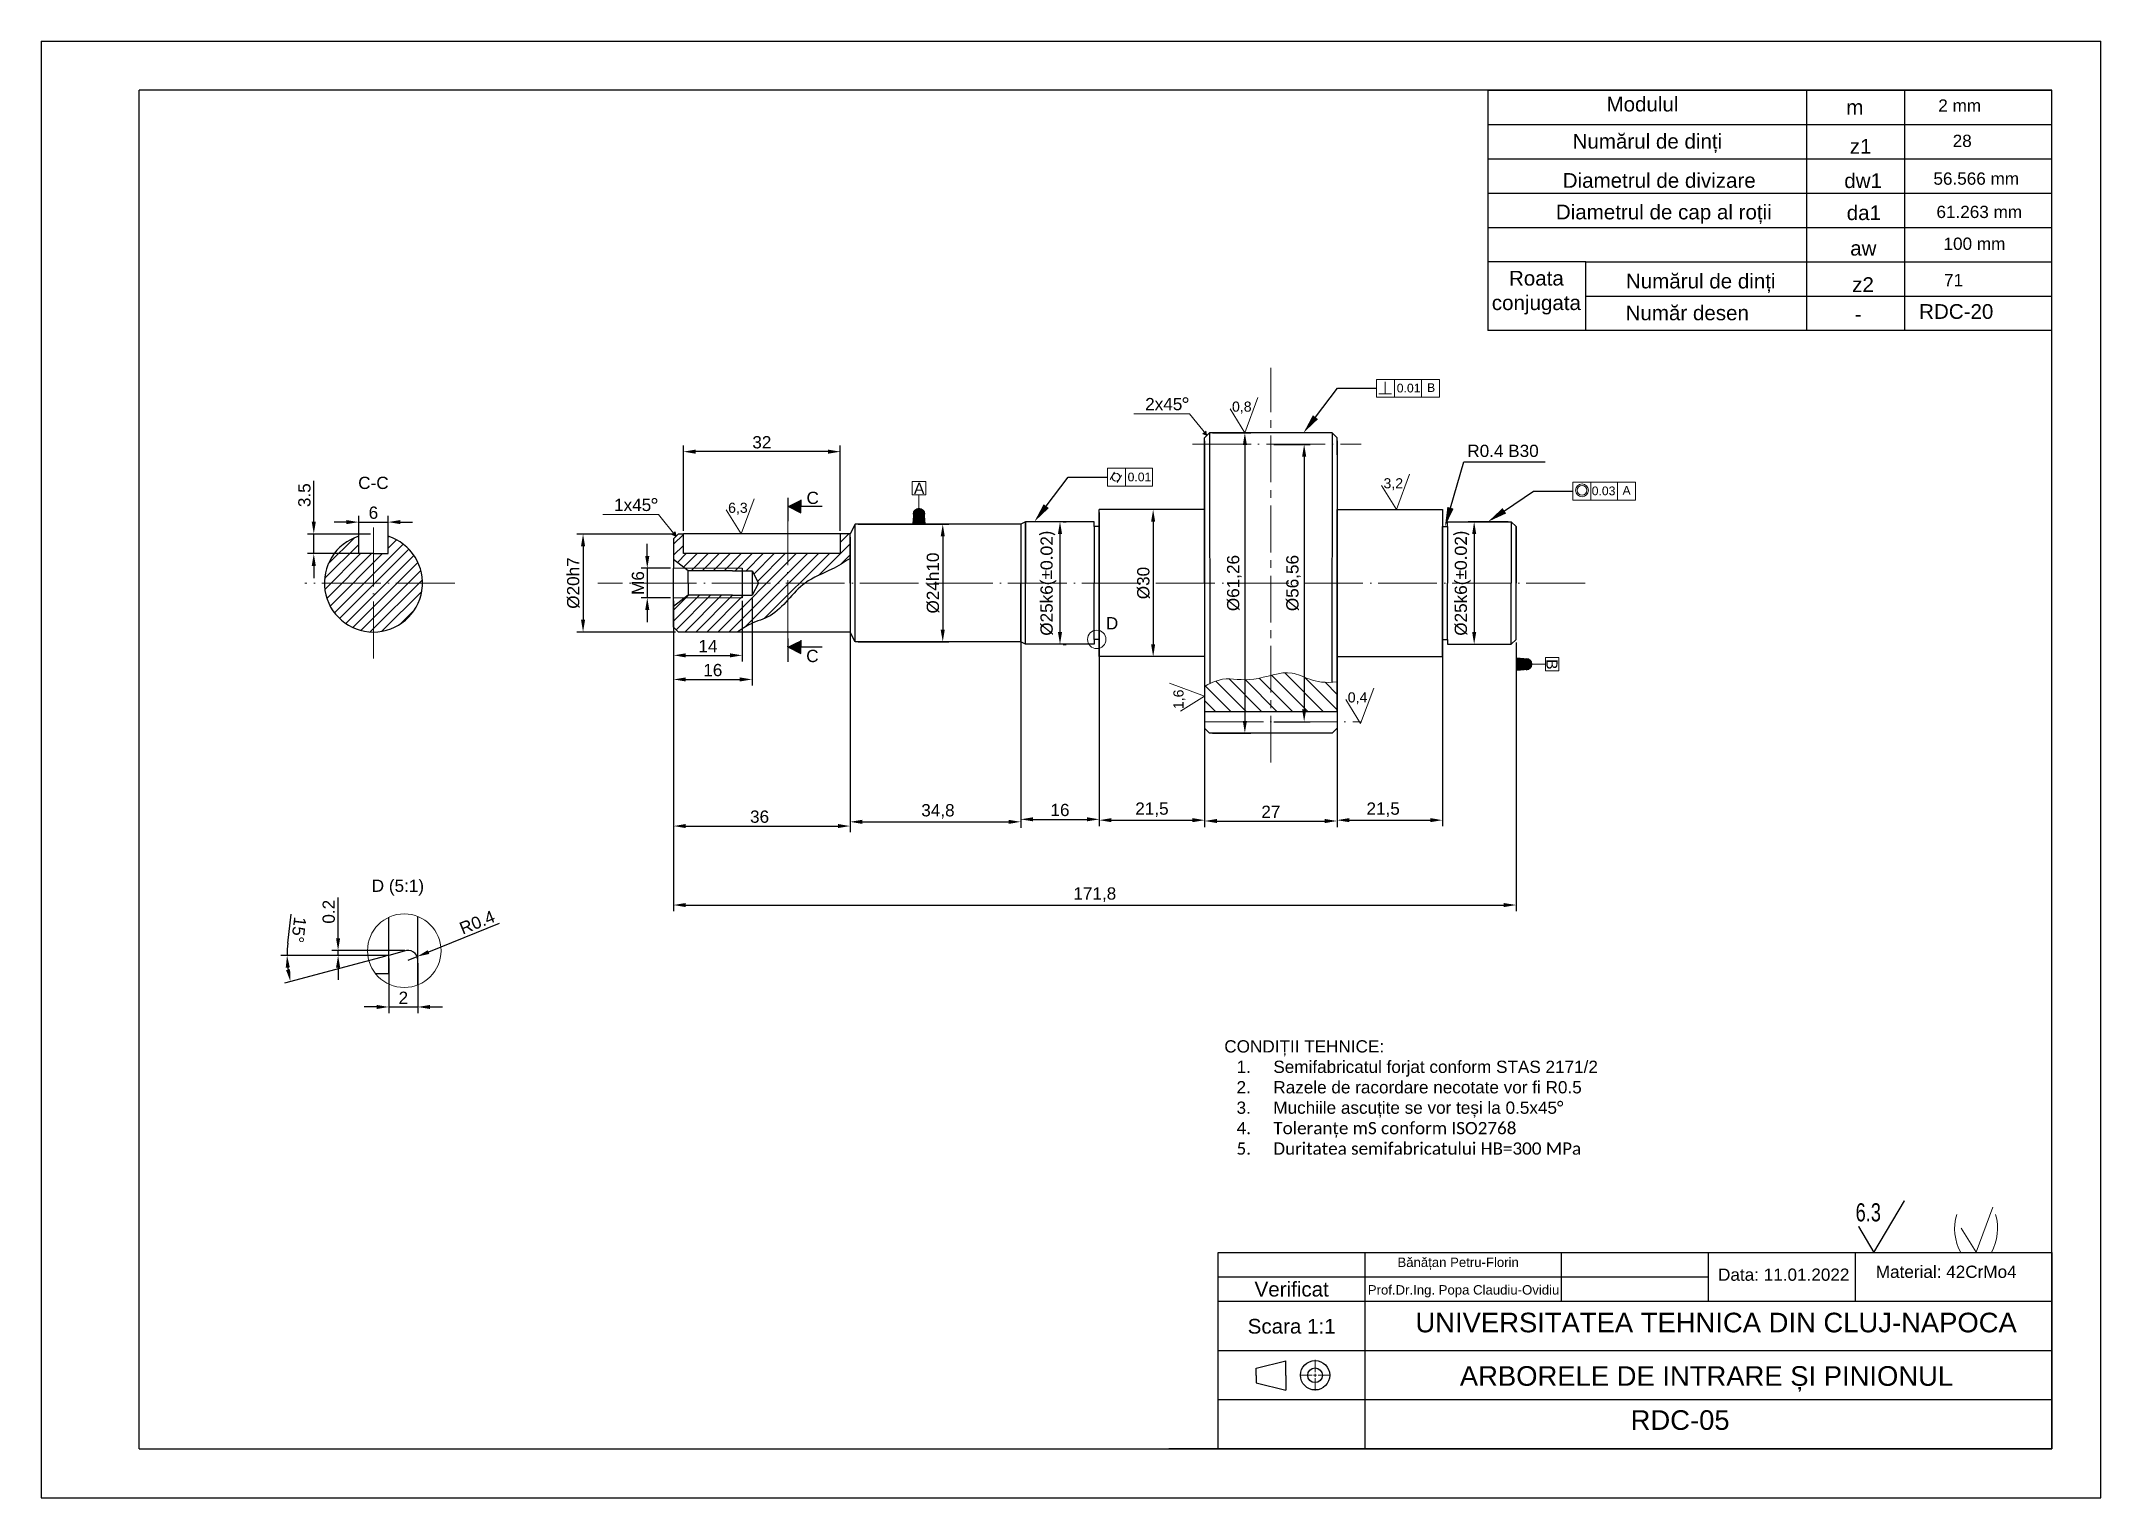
# Model space of a CAD drawing. Header units: millimetres. Extents: x 53 to 473, y 24 to 321.
import ezdxf
from ezdxf import colors
from ezdxf.entities.mleader import LeaderData, LeaderLine
from ezdxf.math import Vec2, Vec3

# ---------------------------------------------------------------- set-up
doc = ezdxf.new("R2010")
doc.units = ezdxf.units.MM
doc.header["$LTSCALE"] = 0.5
doc.linetypes.add('ACAD_ISO04W100', pattern=[30, 24, -3, 0, -3])
doc.linetypes.add('CENTER2', pattern=[28.575, 19.05, -3.175, 3.175, -3.175])
for name, color, linetype, lineweight in [('Center line', 150, 'CENTER2', 0), ('Centerline', 7, 'ACAD_ISO04W100', 13), ('Linii groase', 7, 'Continuous', 30), ('Linii subtiri', 7, 'Continuous', 13)]:
    doc.layers.add(name, color=color, linetype=linetype, lineweight=lineweight)
doc.styles.add('SLDTEXTSTYLE0', font='TXT', dxfattribs={"width": 0.75})
doc.styles.get("Standard").update_dxf_attribs({"font": 'arial.ttf'})
doc.dimstyles.new('ISO-25', dxfattribs={"dimtxt": 2.5, "dimasz": 2.5, "dimexe": 1.25, "dimexo": 0.625, "dimtad": 1, "dimtxsty": 'Standard', "dimcen": 2.5, "dimadec": 0, "dimazin": 0, "dimtfac": 1, "dimtmove": 0, "dimatfit": 3, "dimfxl": 1, "dimarcsym": 0})

msp = doc.modelspace()

# ---------------------------------------------------------------- texts
at = {"attachment_point": 1}
for s, width, gutter_width, heights, insert, char_height in [('\\pxqc;Modulul', 30, 1, [5.32], (364.632, 309.812), 3), ('m', 30, 1, [0], (421.184, 309.186), 3), ('Numărul de dinți', 34.65736, 1, [5.32], (365.374, 302.243), 3), ('z1', 30, 1, [0], (421.898, 301.216), 3), ('Diametrul de divizare', 44.14201, 1, [5.32], (363.368, 294.248), 3), ('dw1', 30, 1, [0], (420.786, 294.204), 3), ('\\pxt8;Diametrul de cap al roții', 46.15143, 1, [5.32], (361.974, 287.812), 3), ('da1', 30, 1, [0], (421.283, 287.667), 3), ('aw', 30, 1, [0], (421.987, 280.433), 3), ('\\pxqc;Roata conjugata', 17.23936, 1, [12.121], (349.375, 274.319), 3), ('Numărul de dinți', 36.90328, 1, [5.32], (376.255, 273.735), 3), ('z2', 30, 1, [0], (422.391, 273.012), 3), ('Număr desen', 30, 1, [5.32], (376.182, 267.248), 3), ('-', 30, 1, [0], (422.93, 266.97), 3), ('RDC-20', 30, 1, [5.32], (436.046, 267.527), 3), ('\\pxqc;Bănățan Petru-Florin', 40.61245, 0, [4.28], (321.735, 73.125), 1.91972), ('Material: 42CrMo4', 46.17954, 0, [3.929], (427.208, 71.482), 2.5), ('\\pxqc;Verificat', 30, 1, [0], (293.095, 68.181), 3), ('\\pxqc;Prof.Dr.Ing. Popa Claudiu-Ovidiu', 40.61245, 0, [4.28], (322.842, 67.503), 1.91972), ('  Data: 11.01.2022', 33.32929, 0, [5.573], (393.095, 70.894), 2.5), ('\\pxqc;Scara 1:1', 30, 1, [0], (293.095, 60.621), 3), ('\\pxqc;UNIVERSITATEA TEHNICA DIN CLUJ-NAPOCA', 143.10608, 1, [0], (323.095, 61.88), 4), ('ARBORELE DE INTRARE ȘI PINIONUL', 119.27642, 0, [12.569], (342.389, 50.982), 4), ('RDC-05', 119.27642, 0, [12.569], (377.217, 41.992), 4)]:
    msp.add_mtext_dynamic_manual_height_columns(s, width=width, gutter_width=gutter_width, heights=heights, dxfattribs=dict(at, insert=insert, char_height=char_height))
at = {"layer": 'Linii groase'}
for s, width, gutter_width, insert, char_height, attachment_point in [('2 mm', 19.52178, 12.5, (439.953, 309.278), 2.5, 1), ('28', 13.525, 12.5, (442.892, 302.073), 2.5, 1), ('56.566 mm', 20.40097, 12.5, (438.96, 294.378), 2.5, 1), ('61.263 mm', 25.24337, 12.5, (439.579, 287.587), 2.5, 1), ('100 mm', 14.21874, 12.5, (441.021, 281.099), 2.5, 1), ('71', 10.40647, 12.5, (441.124, 273.685), 2.5, 1), ('0.01', 2.35672, 8.89, (329.527, 251.306), 1.7781, 1), ('C-C', 4.07961, 12.5, (117.741, 232.335), 2.5, 1), ('0.01', 2.35672, 8.89, (274.639, 233.178), 1.7781, 1), ('C', 4.07961, 12.5, (209.158, 229.278), 2.5, 1), ('0.03', 2.35672, 8.89, (374.115, 230.342), 1.7781, 3), ('D', 4.07961, 12.5, (270.207, 203.712), 2.5, 1), ('C', 4.07961, 12.5, (209.101, 197.043), 2.5, 1), ('D (5:1)', 16.44598, 12.5, (120.499, 150.197), 2.5, 1)]:
    msp.add_mtext_dynamic_manual_height_columns(s, width=width, gutter_width=gutter_width, heights=[0], dxfattribs=dict(at, insert=insert, char_height=char_height, attachment_point=attachment_point))
at = {"layer": 'Linii subtiri'}
for s, width, gutter_width, insert, char_height, attachment_point in [('2x45{\\fCalibri|b0|i0|c238|p34;°}', 9.89533, 12.5, (278.22, 248.401), 2.5, 1), ('B', 1.16919, 8.84, (335.716, 251.392), 1.768, 1), ('0,8', 5.19144, 10.301, (295.922, 247.661), 2.0601, 1), ('R0.4 B30', 17.4735, 12.5, (343.911, 238.866), 2.5, 1), ('^IA', 1.71181, 11.382, (231.073, 231.102), 2.2763, 1), ('3,2', 5.19144, 10.301, (326.819, 232.033), 2.0601, 1), ('1x45{\\fCalibri|b0|i0|c238|p34;°}', 9.89533, 12.5, (169.92, 227.845), 2.5, 1), ('6,3', 5.19144, 10.301, (193.17, 227.033), 2.0601, 1), ('A', 1.16919, 8.84, (377.217, 230.428), 1.768, 3), ('0,4', 5.19144, 10.301, (319.529, 188.381), 2.0601, 1), ('\\A1;CONDIȚII TEHNICE:\\P\\pxi-3,l4,t4;1.^ISemifabricatul forjat conform STAS 2171/2\\P2.^IRazele de racordare necotate vor fi R0.5\\P3.^IMuchiile ascuțite se vor teși la 0.5x45{\\A0;\\fCalibri|b0|i0|c238|p34;°\\P4.^IToleran\\fCalibri|b0|i0|c0|p34;ț\\fCalibri|b0|i0|c238|p34;e mS conform ISO2768\\P5.^IDuritatea semifabricatului HB=300 MPa}', 93.08822, 12.5, (294.354, 117.439), 2.5, 1)]:
    msp.add_mtext_dynamic_manual_height_columns(s, width=width, gutter_width=gutter_width, heights=[0], dxfattribs=dict(at, insert=insert, char_height=char_height, attachment_point=attachment_point))
at = {"layer": 'Linii subtiri', "attachment_point": 1}
for s, width, gutter_width, insert, char_height, rotation in [('^IB', 1.71181, 11.382, (362.305, 195.142), 2.2763, 270), ('1,6', 5.19144, 10.301, (283.98, 184.949), 2.0601, 90)]:
    msp.add_mtext_dynamic_manual_height_columns(s, width=width, gutter_width=gutter_width, heights=[0], dxfattribs=dict(at, insert=insert, char_height=char_height, rotation=rotation))

# ---------------------------------------------------------------- blocks, each defined once
blk = doc.blocks.new('*U3')
at = {"layer": 'Centerline', "color": 0, "linetype": 'CENTER2', "transparency": 16777216}
blk.add_line((0, -62.78), (0, 17.71), dxfattribs=at)
blk = doc.blocks.new('*D4')
at = {"layer": 'Defpoints', "color": 0, "transparency": 16777216}
for p in [(352.85, 223.16), (345.31, 198.16), (352.85, 198.16)]:
    blk.add_point(p, dxfattribs=at)
at = {"layer": 'Linii subtiri', "color": 0, "lineweight": -2, "transparency": 16777216}
for p, q in [((352.22, 223.16), (344.06, 223.16)), ((345.31, 220.66), (345.31, 200.66)), ((352.22, 198.16), (344.06, 198.16))]:
    blk.add_line(p, q, dxfattribs=at)
at = {"layer": 'Linii subtiri', "color": 0, "transparency": 16777216}
for points in [[(344.9, 220.66), (345.73, 220.66), (345.31, 223.16)], [(344.9, 200.66), (345.73, 200.66), (345.31, 198.16)]]:
    blk.add_solid(points, dxfattribs=at)
at = {"layer": 'Linii subtiri', "color": 0, "transparency": 16777216, "insert": (342.96, 210.66), "char_height": 2.5, "attachment_point": 5, "rotation": 90}
blk.add_mtext('%%C25k6({\\fCalibri|b0|i0|c238|p34;±0.02)}', dxfattribs=at)
blk = doc.blocks.new('*U6')
at = {"layer": 'Center line', "color": 0, "linetype": 'CENTER2', "transparency": 16777216}
for p, q in [((-3.12, 0), (-0.6, 0)), ((0, 0.6), (0, 3.12)), ((0.6, 0), (3.12, 0)), ((0, -3.12), (0, -0.6))]:
    blk.add_line(p, q, dxfattribs=at)
at = {"layer": 'Center line', "color": 0, "linetype": 'Continuous', "transparency": 16777216}
for p, q in [((-0.3, 0), (0.3, 0)), ((0, -0.3), (0, 0.3))]:
    blk.add_line(p, q, dxfattribs=at)
blk = doc.blocks.new('SW_SFSYMBOL_0')
at = {"color": 0, "linetype": 'Continuous', "lineweight": 0}
for q in [(9.96, 5.29), (0.59, 0)]:
    blk.add_line((3.72, -5.29), q, dxfattribs=at)
at = {"color": 0, "linetype": 'Continuous', "lineweight": 0, "insert": (0, 4.77), "char_height": 3.704, "attachment_point": 1, "style": 'SLDTEXTSTYLE0'}
blk.add_mtext('6.3', dxfattribs=at)
blk = doc.blocks.new('*D7')
at = {"layer": 'Defpoints', "color": 0, "transparency": 16777216}
for p in [(183.05, 220.66), (163.59, 200.66), (183.05, 200.66)]:
    blk.add_point(p, dxfattribs=at)
at = {"layer": 'Linii subtiri', "color": 0, "lineweight": -2, "transparency": 16777216}
for p, q in [((182.42, 220.66), (162.34, 220.66)), ((163.59, 218.16), (163.59, 203.16)), ((182.42, 200.66), (162.34, 200.66))]:
    blk.add_line(p, q, dxfattribs=at)
at = {"layer": 'Linii subtiri', "color": 0, "transparency": 16777216}
for points in [[(163.18, 218.16), (164.01, 218.16), (163.59, 220.66)], [(163.18, 203.16), (164.01, 203.16), (163.59, 200.66)]]:
    blk.add_solid(points, dxfattribs=at)
at = {"layer": 'Linii subtiri', "color": 0, "transparency": 16777216, "insert": (161.62, 210.66), "char_height": 2.5, "attachment_point": 5, "rotation": 90}
blk.add_mtext('%%C20h7', dxfattribs=at)
blk = doc.blocks.new('*D8')
at = {"layer": 'Defpoints', "color": 0, "transparency": 16777216}
for p in [(182.05, 213.66), (176.69, 207.66), (182.05, 207.66)]:
    blk.add_point(p, dxfattribs=at)
at = {"layer": 'Linii subtiri', "color": 0, "lineweight": -2, "transparency": 16777216}
for p, q in [((176.69, 216.16), (176.69, 218.66)), ((181.42, 213.66), (175.44, 213.66)), ((176.69, 213.66), (176.69, 207.66)), ((181.42, 207.66), (175.44, 207.66)), ((176.69, 205.16), (176.69, 202.66))]:
    blk.add_line(p, q, dxfattribs=at)
at = {"layer": 'Linii subtiri', "color": 0, "transparency": 16777216}
for points in [[(176.27, 216.16), (177.11, 216.16), (176.69, 213.66)], [(176.27, 205.16), (177.11, 205.16), (176.69, 207.66)]]:
    blk.add_solid(points, dxfattribs=at)
at = {"layer": 'Linii subtiri', "color": 0, "transparency": 16777216, "insert": (174.79, 210.66), "char_height": 2.5, "attachment_point": 5, "rotation": 90}
blk.add_mtext('M6', dxfattribs=at)
blk = doc.blocks.new('*D9')
at = {"layer": 'Defpoints', "color": 0, "transparency": 16777216}
for p in [(182.05, 207.66), (196.05, 207.66), (196.05, 195.92)]:
    blk.add_point(p, dxfattribs=at)
at = {"layer": 'Linii subtiri', "color": 0, "lineweight": -2, "transparency": 16777216}
for p, q in [((182.05, 207.04), (182.05, 194.67)), ((196.05, 207.04), (196.05, 194.67)), ((184.55, 195.92), (193.55, 195.92))]:
    blk.add_line(p, q, dxfattribs=at)
at = {"layer": 'Linii subtiri', "color": 0, "transparency": 16777216}
for points in [[(184.55, 196.33), (184.55, 195.5), (182.05, 195.92)], [(193.55, 196.33), (193.55, 195.5), (196.05, 195.92)]]:
    blk.add_solid(points, dxfattribs=at)
at = {"layer": 'Linii subtiri', "color": 0, "transparency": 16777216, "insert": (189.05, 197.8), "char_height": 2.5, "attachment_point": 5}
blk.add_mtext('14', dxfattribs=at)
blk = doc.blocks.new('*D10')
at = {"layer": 'Defpoints', "color": 0, "transparency": 16777216}
for p in [(182.05, 207.66), (198.05, 208.16), (198.05, 191)]:
    blk.add_point(p, dxfattribs=at)
at = {"layer": 'Linii subtiri', "color": 0, "lineweight": -2, "transparency": 16777216}
for p, q in [((182.05, 207.04), (182.05, 189.75)), ((198.05, 207.54), (198.05, 189.75)), ((184.55, 191), (195.55, 191))]:
    blk.add_line(p, q, dxfattribs=at)
at = {"layer": 'Linii subtiri', "color": 0, "transparency": 16777216}
for points in [[(184.55, 191.42), (184.55, 190.59), (182.05, 191)], [(195.55, 191.42), (195.55, 190.59), (198.05, 191)]]:
    blk.add_solid(points, dxfattribs=at)
at = {"layer": 'Linii subtiri', "color": 0, "transparency": 16777216, "insert": (190.05, 192.9), "char_height": 2.5, "attachment_point": 5}
blk.add_mtext('16', dxfattribs=at)
blk = doc.blocks.new('*D11')
at = {"layer": 'Defpoints', "color": 0, "transparency": 16777216}
for p in [(182.05, 201.66), (218.05, 200.66), (218.05, 161.11)]:
    blk.add_point(p, dxfattribs=at)
at = {"layer": 'Linii subtiri', "color": 0, "lineweight": -2, "transparency": 16777216}
for p, q in [((182.05, 201.04), (182.05, 159.86)), ((218.05, 200.04), (218.05, 159.86)), ((184.55, 161.11), (215.55, 161.11))]:
    blk.add_line(p, q, dxfattribs=at)
at = {"layer": 'Linii subtiri', "color": 0, "transparency": 16777216}
for points in [[(184.55, 161.53), (184.55, 160.7), (182.05, 161.11)], [(215.55, 161.53), (215.55, 160.7), (218.05, 161.11)]]:
    blk.add_solid(points, dxfattribs=at)
at = {"layer": 'Linii subtiri', "color": 0, "transparency": 16777216, "insert": (199.59, 163.01), "char_height": 2.5, "attachment_point": 5}
blk.add_mtext('36', dxfattribs=at)
blk = doc.blocks.new('*D12')
at = {"layer": 'Defpoints', "color": 0, "transparency": 16777216}
for p in [(184.05, 237.45), (184.05, 220.66), (216.05, 220.66)]:
    blk.add_point(p, dxfattribs=at)
at = {"layer": 'Linii subtiri', "color": 0, "lineweight": -2, "transparency": 16777216}
for p, q in [((184.05, 221.29), (184.05, 238.7)), ((213.55, 237.45), (186.55, 237.45)), ((216.05, 221.29), (216.05, 238.7))]:
    blk.add_line(p, q, dxfattribs=at)
at = {"layer": 'Linii subtiri', "color": 0, "transparency": 16777216}
for points in [[(186.55, 237.87), (186.55, 237.03), (184.05, 237.45)], [(213.55, 237.87), (213.55, 237.03), (216.05, 237.45)]]:
    blk.add_solid(points, dxfattribs=at)
at = {"layer": 'Linii subtiri', "color": 0, "transparency": 16777216, "insert": (200.05, 239.35), "char_height": 2.5, "attachment_point": 5}
blk.add_mtext('32', dxfattribs=at)
blk = doc.blocks.new('*D14')
at = {"layer": 'Defpoints', "color": 0, "transparency": 16777216}
for p in [(252.85, 222.66), (218.05, 220.66), (252.85, 161.97)]:
    blk.add_point(p, dxfattribs=at)
at = {"layer": 'Linii subtiri', "color": 0, "lineweight": -2, "transparency": 16777216}
for p, q in [((218.05, 220.04), (218.05, 160.72)), ((252.85, 222.04), (252.85, 160.72)), ((220.55, 161.97), (250.35, 161.97))]:
    blk.add_line(p, q, dxfattribs=at)
at = {"layer": 'Linii subtiri', "color": 0, "transparency": 16777216}
for points in [[(220.55, 162.39), (220.55, 161.55), (218.05, 161.97)], [(250.35, 162.39), (250.35, 161.55), (252.85, 161.97)]]:
    blk.add_solid(points, dxfattribs=at)
at = {"layer": 'Linii subtiri', "color": 0, "transparency": 16777216, "insert": (235.96, 164.1), "char_height": 2.5, "attachment_point": 5}
blk.add_mtext('34,8', dxfattribs=at)
blk = doc.blocks.new('*D15')
at = {"layer": 'Defpoints', "color": 0, "transparency": 16777216}
for p in [(219.05, 222.66), (219.05, 198.66), (236.94, 198.66)]:
    blk.add_point(p, dxfattribs=at)
at = {"layer": 'Linii subtiri', "color": 0, "lineweight": -2, "transparency": 16777216}
for p, q in [((219.67, 222.66), (238.19, 222.66)), ((236.94, 220.16), (236.94, 201.16)), ((219.67, 198.66), (238.19, 198.66))]:
    blk.add_line(p, q, dxfattribs=at)
at = {"layer": 'Linii subtiri', "color": 0, "transparency": 16777216}
for points in [[(236.52, 220.16), (237.36, 220.16), (236.94, 222.66)], [(236.52, 201.16), (237.36, 201.16), (236.94, 198.66)]]:
    blk.add_solid(points, dxfattribs=at)
at = {"layer": 'Linii subtiri', "color": 0, "transparency": 16777216, "insert": (234.97, 210.66), "char_height": 2.5, "attachment_point": 5, "rotation": 90}
blk.add_mtext('%%C24h10', dxfattribs=at)
blk = doc.blocks.new('*D16')
at = {"layer": 'Defpoints', "color": 0, "transparency": 16777216}
for p in [(252.85, 222.66), (268.85, 222.16), (268.85, 162.48)]:
    blk.add_point(p, dxfattribs=at)
at = {"layer": 'Linii subtiri', "color": 0, "lineweight": -2, "transparency": 16777216}
for p, q in [((252.85, 222.04), (252.85, 161.23)), ((268.85, 221.54), (268.85, 161.23)), ((255.35, 162.48), (266.35, 162.48))]:
    blk.add_line(p, q, dxfattribs=at)
at = {"layer": 'Linii subtiri', "color": 0, "transparency": 16777216}
for points in [[(255.35, 162.9), (255.35, 162.07), (252.85, 162.48)], [(266.35, 162.9), (266.35, 162.07), (268.85, 162.48)]]:
    blk.add_solid(points, dxfattribs=at)
at = {"layer": 'Linii subtiri', "color": 0, "transparency": 16777216, "insert": (260.85, 164.38), "char_height": 2.5, "attachment_point": 5}
blk.add_mtext('16', dxfattribs=at)
blk = doc.blocks.new('*D17')
at = {"layer": 'Defpoints', "color": 0, "transparency": 16777216}
for p in [(260.85, 223.16), (260.85, 198.16), (260.85, 198.16)]:
    blk.add_point(p, dxfattribs=at)
at = {"layer": 'Linii subtiri', "color": 0, "lineweight": -2, "transparency": 16777216}
for p, q in [((261.47, 223.16), (262.1, 223.16)), ((260.85, 220.66), (260.85, 200.66)), ((261.47, 198.16), (262.1, 198.16))]:
    blk.add_line(p, q, dxfattribs=at)
at = {"layer": 'Linii subtiri', "color": 0, "transparency": 16777216}
for points in [[(260.43, 220.66), (261.27, 220.66), (260.85, 223.16)], [(260.43, 200.66), (261.27, 200.66), (260.85, 198.16)]]:
    blk.add_solid(points, dxfattribs=at)
at = {"layer": 'Linii subtiri', "color": 0, "transparency": 16777216, "insert": (258.49, 210.66), "char_height": 2.5, "width": 3.6426, "attachment_point": 5, "rotation": 90}
blk.add_mtext('%%C25k6({\\fCalibri|b0|i0|c238|p34;±0.02)}', dxfattribs=at)
blk = doc.blocks.new('*D18')
at = {"layer": 'Defpoints', "color": 0, "transparency": 16777216}
for p in [(268.85, 225.66), (290.35, 225.66), (290.35, 162.31)]:
    blk.add_point(p, dxfattribs=at)
at = {"layer": 'Linii subtiri', "color": 0, "lineweight": -2, "transparency": 16777216}
for p, q in [((268.85, 225.04), (268.85, 161.06)), ((290.35, 225.04), (290.35, 161.06)), ((271.35, 162.31), (287.85, 162.31))]:
    blk.add_line(p, q, dxfattribs=at)
at = {"layer": 'Linii subtiri', "color": 0, "transparency": 16777216}
for points in [[(271.35, 162.73), (271.35, 161.9), (268.85, 162.31)], [(287.85, 162.73), (287.85, 161.9), (290.35, 162.31)]]:
    blk.add_solid(points, dxfattribs=at)
at = {"layer": 'Linii subtiri', "color": 0, "transparency": 16777216, "insert": (279.6, 164.44), "char_height": 2.5, "attachment_point": 5}
blk.add_mtext('21,5', dxfattribs=at)
blk = doc.blocks.new('*D19')
at = {"layer": 'Defpoints', "color": 0, "transparency": 16777216}
for p in [(280.35, 225.66), (279.85, 195.66), (280.35, 195.66)]:
    blk.add_point(p, dxfattribs=at)
at = {"layer": 'Linii subtiri', "color": 0, "lineweight": -2, "transparency": 16777216}
for p, q in [((279.72, 225.66), (278.6, 225.66)), ((279.85, 223.16), (279.85, 198.16)), ((279.72, 195.66), (278.6, 195.66))]:
    blk.add_line(p, q, dxfattribs=at)
at = {"layer": 'Linii subtiri', "color": 0, "transparency": 16777216}
for points in [[(279.43, 223.16), (280.26, 223.16), (279.85, 225.66)], [(279.43, 198.16), (280.26, 198.16), (279.85, 195.66)]]:
    blk.add_solid(points, dxfattribs=at)
at = {"layer": 'Linii subtiri', "color": 0, "transparency": 16777216, "insert": (277.88, 210.66), "char_height": 2.5, "attachment_point": 5, "rotation": 90}
blk.add_mtext('%%C30', dxfattribs=at)
blk = doc.blocks.new('*D20')
at = {"layer": 'Defpoints', "color": 0, "transparency": 16777216}
for p in [(290.35, 240.29), (317.35, 240.29), (317.35, 162.14)]:
    blk.add_point(p, dxfattribs=at)
at = {"layer": 'Linii subtiri', "color": 0, "lineweight": -2, "transparency": 16777216}
for p, q in [((290.35, 239.67), (290.35, 160.89)), ((317.35, 239.67), (317.35, 160.89)), ((292.85, 162.14), (314.85, 162.14))]:
    blk.add_line(p, q, dxfattribs=at)
at = {"layer": 'Linii subtiri', "color": 0, "transparency": 16777216}
for points in [[(292.85, 162.56), (292.85, 161.72), (290.35, 162.14)], [(314.85, 162.56), (314.85, 161.72), (317.35, 162.14)]]:
    blk.add_solid(points, dxfattribs=at)
at = {"layer": 'Linii subtiri', "color": 0, "transparency": 16777216, "insert": (303.85, 164.02), "char_height": 2.5, "attachment_point": 5}
blk.add_mtext('27', dxfattribs=at)
blk = doc.blocks.new('*D21')
at = {"layer": 'Defpoints', "color": 0, "transparency": 16777216}
for p in [(291.35, 241.29), (291.35, 180.04), (298.55, 180.04)]:
    blk.add_point(p, dxfattribs=at)
at = {"layer": 'Linii subtiri', "color": 0, "lineweight": -2, "transparency": 16777216}
for p, q in [((291.97, 241.29), (299.8, 241.29)), ((298.55, 238.79), (298.55, 182.54)), ((291.97, 180.04), (299.8, 180.04))]:
    blk.add_line(p, q, dxfattribs=at)
at = {"layer": 'Linii subtiri', "color": 0, "transparency": 16777216}
for points in [[(298.14, 238.79), (298.97, 238.79), (298.55, 241.29)], [(298.14, 182.54), (298.97, 182.54), (298.55, 180.04)]]:
    blk.add_solid(points, dxfattribs=at)
at = {"layer": 'Linii subtiri', "color": 0, "transparency": 16777216, "insert": (296.39, 210.66), "char_height": 2.5, "attachment_point": 5, "rotation": 90}
blk.add_mtext('%%C61,26', dxfattribs=at)
blk = doc.blocks.new('*D22')
at = {"layer": 'Defpoints', "color": 0, "transparency": 16777216}
for p in [(303.85, 238.94), (303.85, 182.39), (310.64, 182.39)]:
    blk.add_point(p, dxfattribs=at)
at = {"layer": 'Linii subtiri', "color": 0, "lineweight": -2, "transparency": 16777216}
for p, q in [((304.47, 238.94), (311.89, 238.94)), ((310.64, 236.44), (310.64, 184.89)), ((304.47, 182.39), (311.89, 182.39))]:
    blk.add_line(p, q, dxfattribs=at)
at = {"layer": 'Linii subtiri', "color": 0, "transparency": 16777216}
for points in [[(310.22, 236.44), (311.06, 236.44), (310.64, 238.94)], [(310.22, 184.89), (311.06, 184.89), (310.64, 182.39)]]:
    blk.add_solid(points, dxfattribs=at)
at = {"layer": 'Linii subtiri', "color": 0, "transparency": 16777216, "insert": (308.47, 210.66), "char_height": 2.5, "attachment_point": 5, "rotation": 90}
blk.add_mtext('%%C56,56', dxfattribs=at)
blk = doc.blocks.new('*D23')
at = {"layer": 'Defpoints', "color": 0, "transparency": 16777216}
for p in [(182.05, 201.66), (353.85, 199.16), (353.85, 145.01)]:
    blk.add_point(p, dxfattribs=at)
at = {"layer": 'Linii subtiri', "color": 0, "lineweight": -2, "transparency": 16777216}
for p, q in [((182.05, 201.04), (182.05, 143.76)), ((353.85, 198.54), (353.85, 143.76)), ((184.55, 145.01), (351.35, 145.01))]:
    blk.add_line(p, q, dxfattribs=at)
at = {"layer": 'Linii subtiri', "color": 0, "transparency": 16777216}
for points in [[(184.55, 145.42), (184.55, 144.59), (182.05, 145.01)], [(351.35, 145.42), (351.35, 144.59), (353.85, 145.01)]]:
    blk.add_solid(points, dxfattribs=at)
at = {"layer": 'Linii subtiri', "color": 0, "transparency": 16777216, "insert": (267.95, 147.13), "char_height": 2.5, "attachment_point": 5}
blk.add_mtext('171,8', dxfattribs=at)
blk = doc.blocks.new('*D24')
at = {"layer": 'Defpoints', "color": 0, "transparency": 16777216}
for p in [(317.35, 225.66), (338.85, 225.66), (338.85, 162.31)]:
    blk.add_point(p, dxfattribs=at)
at = {"layer": 'Linii subtiri', "color": 0, "lineweight": -2, "transparency": 16777216}
for p, q in [((317.35, 225.04), (317.35, 161.06)), ((338.85, 225.04), (338.85, 161.06)), ((319.85, 162.31), (336.35, 162.31))]:
    blk.add_line(p, q, dxfattribs=at)
at = {"layer": 'Linii subtiri', "color": 0, "transparency": 16777216}
for points in [[(319.85, 162.73), (319.85, 161.9), (317.35, 162.31)], [(336.35, 162.73), (336.35, 161.9), (338.85, 162.31)]]:
    blk.add_solid(points, dxfattribs=at)
at = {"layer": 'Linii subtiri', "color": 0, "transparency": 16777216, "insert": (326.75, 164.44), "char_height": 2.5, "attachment_point": 5}
blk.add_mtext('21,5', dxfattribs=at)
blk = doc.blocks.new('*D25')
at = {"layer": 'Defpoints', "color": 0, "transparency": 16777216}
for p in [(123.84, 223.09), (117.84, 216.66), (123.84, 216.66)]:
    blk.add_point(p, dxfattribs=at)
at = {"layer": 'Linii subtiri', "color": 0, "lineweight": -2, "transparency": 16777216}
for p, q in [((115.34, 223.09), (112.84, 223.09)), ((117.84, 217.29), (117.84, 224.34)), ((117.84, 223.09), (123.84, 223.09)), ((123.84, 217.29), (123.84, 224.34)), ((126.34, 223.09), (128.84, 223.09))]:
    blk.add_line(p, q, dxfattribs=at)
at = {"layer": 'Linii subtiri', "color": 0, "transparency": 16777216}
for points in [[(115.34, 223.5), (115.34, 222.67), (117.84, 223.09)], [(126.34, 223.5), (126.34, 222.67), (123.84, 223.09)]]:
    blk.add_solid(points, dxfattribs=at)
at = {"layer": 'Linii subtiri', "color": 0, "transparency": 16777216, "insert": (120.84, 224.99), "char_height": 2.5, "attachment_point": 5}
blk.add_mtext('6', dxfattribs=at)
blk = doc.blocks.new('*D26')
at = {"layer": 'Defpoints', "color": 0, "transparency": 16777216}
for p in [(108.68, 220.66), (120.84, 220.66), (120.84, 216.66)]:
    blk.add_point(p, dxfattribs=at)
at = {"layer": 'Linii subtiri', "color": 0, "lineweight": -2, "transparency": 16777216}
for p, q in [((108.68, 223.16), (108.68, 231.48)), ((120.22, 220.66), (107.43, 220.66)), ((108.68, 216.66), (108.68, 220.66)), ((120.22, 216.66), (107.43, 216.66)), ((108.68, 214.16), (108.68, 211.66))]:
    blk.add_line(p, q, dxfattribs=at)
at = {"layer": 'Linii subtiri', "color": 0, "transparency": 16777216}
for points in [[(108.26, 223.16), (109.1, 223.16), (108.68, 220.66)], [(108.26, 214.16), (109.1, 214.16), (108.68, 216.66)]]:
    blk.add_solid(points, dxfattribs=at)
at = {"layer": 'Linii subtiri', "color": 0, "transparency": 16777216, "insert": (106.78, 228.57), "char_height": 2.5, "attachment_point": 5, "rotation": 90}
blk.add_mtext('3.5', dxfattribs=at)
blk = doc.blocks.new('*D29')
at = {"layer": 'Defpoints', "color": 0, "transparency": 16777216}
for p in [(129.76, 134.49), (127.91, 133.75)]:
    blk.add_point(p, dxfattribs=at)
at = {"layer": 'Linii subtiri', "color": 0, "lineweight": -2, "transparency": 16777216}
for p, q in [((146.5, 141.22), (132.08, 135.42)), ((127.91, 133.75), (129.76, 134.49))]:
    blk.add_line(p, q, dxfattribs=at)
at = {"layer": 'Linii subtiri', "color": 0, "transparency": 16777216}
blk.add_solid([(131.93, 135.81), (132.24, 135.04), (129.76, 134.49)], dxfattribs=at)
at = {"layer": 'Linii subtiri', "color": 0, "transparency": 16777216, "insert": (142, 141.46), "char_height": 2.5, "width": 4.0404, "attachment_point": 5, "rotation": 21.8847}
blk.add_mtext('R0.4', dxfattribs=at)
blk = doc.blocks.new('*D30')
at = {"layer": 'Defpoints', "color": 0, "transparency": 16777216}
for p in [(119.91, 134.75), (123.98, 134.75), (123.98, 134.75), (127.13, 135.59), (103.55, 131.14)]:
    blk.add_point(p, dxfattribs=at)
at = {"layer": 'Linii subtiri', "color": 0, "lineweight": -2, "transparency": 16777216}
for p, q in [((103.38, 137.24), (104.09, 143.12)), ((119.28, 134.75), (101.98, 134.75)), ((123.38, 134.59), (102.73, 129.05))]:
    blk.add_line(p, q, dxfattribs=at)
for start, end in [(173.0941, 180), (186.9059, 188.0941)]:
    blk.add_arc((123.98, 134.75), 20.75, start, end, dxfattribs=at)
at = {"layer": 'Linii subtiri', "color": 0, "transparency": 16777216}
for points in [[(102.96, 132.23), (103.8, 132.28), (103.23, 134.75)], [(103.85, 131.91), (103.03, 131.74), (103.94, 129.38)]]:
    blk.add_solid(points, dxfattribs=at)
at = {"layer": 'Linii subtiri', "color": 0, "transparency": 16777216, "insert": (105.62, 139.95), "char_height": 2.5, "attachment_point": 5, "rotation": 263.0941}
blk.add_mtext('15°', dxfattribs=at)
blk = doc.blocks.new('*D32')
at = {"layer": 'Defpoints', "color": 0, "transparency": 16777216}
for p in [(123.98, 134.75), (129.91, 133.75), (129.91, 124.22)]:
    blk.add_point(p, dxfattribs=at)
at = {"layer": 'Linii subtiri', "color": 0, "lineweight": -2, "transparency": 16777216}
for p, q in [((123.98, 134.12), (123.98, 122.97)), ((129.91, 133.12), (129.91, 122.97)), ((121.48, 124.22), (118.98, 124.22)), ((123.98, 124.22), (129.91, 124.22)), ((132.41, 124.22), (134.91, 124.22))]:
    blk.add_line(p, q, dxfattribs=at)
at = {"layer": 'Linii subtiri', "color": 0, "transparency": 16777216}
for points in [[(121.48, 124.64), (121.48, 123.8), (123.98, 124.22)], [(132.41, 124.64), (132.41, 123.8), (129.91, 124.22)]]:
    blk.add_solid(points, dxfattribs=at)
at = {"layer": 'Linii subtiri', "color": 0, "transparency": 16777216, "insert": (126.95, 126.1), "char_height": 2.5, "attachment_point": 5}
blk.add_mtext('2', dxfattribs=at)
blk = doc.blocks.new('*D33')
at = {"layer": 'Defpoints', "color": 0, "transparency": 16777216}
for p in [(113.64, 135.75), (123.98, 134.75), (127.91, 135.75)]:
    blk.add_point(p, dxfattribs=at)
at = {"layer": 'Linii subtiri', "color": 0, "lineweight": -2, "transparency": 16777216}
for p, q in [((113.64, 138.25), (113.64, 146.52)), ((127.28, 135.75), (112.39, 135.75)), ((123.36, 134.75), (112.39, 134.75)), ((113.64, 134.75), (113.64, 135.75)), ((113.64, 132.25), (113.64, 129.75))]:
    blk.add_line(p, q, dxfattribs=at)
at = {"layer": 'Linii subtiri', "color": 0, "transparency": 16777216}
for points in [[(113.22, 138.25), (114.06, 138.25), (113.64, 135.75)], [(113.22, 132.25), (114.06, 132.25), (113.64, 134.75)]]:
    blk.add_solid(points, dxfattribs=at)
at = {"layer": 'Linii subtiri', "color": 0, "transparency": 16777216, "insert": (111.74, 143.64), "char_height": 2.5, "attachment_point": 5, "rotation": 90}
blk.add_mtext('0.2', dxfattribs=at)

# ---------------------------------------------------------------- dimensions: what is measured, and where the dimension line sits
at = {"layer": 'Linii subtiri'}
for base, p1, p2, picture, middle in [((184.049, 237.449), (216.049, 220.665), (184.049, 220.665), '*D12', (200.049, 237.449)), ((317.349, 162.141), (290.349, 240.293), (317.349, 240.293), '*D20', (303.849, 162.141)), ((252.849, 161.969), (218.049, 220.665), (252.849, 222.665), '*D14', (235.965, 161.969)), ((268.849, 162.483), (252.849, 222.665), (268.849, 222.165), '*D16', (260.849, 162.483)), ((290.349, 162.312), (268.849, 225.665), (290.349, 225.665), '*D18', (279.599, 162.312)), ((338.849, 162.312), (317.349, 225.665), (338.849, 225.665), '*D24', (326.751, 162.312)), ((218.049, 161.113), (182.049, 201.665), (218.049, 200.665), '*D11', (199.588, 161.113)), ((353.849, 145.007), (182.049, 201.665), (353.849, 199.165), '*D23', (267.949, 145.007))]:
    dim = msp.add_linear_dim(base=base, p1=p1, p2=p2, dimstyle='ISO-25', dxfattribs=at)
    dim.commit()
    dim.dimension.update_dxf_attribs({"geometry": picture, "text_midpoint": middle, "dimtype": 160})
for base, p1, p2, text, picture, middle in [((298.555, 180.037), (291.349, 241.293), (291.349, 180.037), '%%C<>', '*D21', (296.386, 210.665)), ((310.639, 182.385), (303.849, 238.944), (303.849, 182.385), '%%C<>', '*D22', (308.471, 210.665)), ((108.68, 220.665), (120.842, 216.665), (120.842, 220.665), '3.5', '*D26', (106.778, 228.574)), ((236.941, 198.665), (219.049, 222.665), (219.049, 198.665), '%%C24h10', '*D15', (234.97, 210.665)), ((260.849, 198.165), (260.849, 223.165), (260.849, 198.165), '%%C25k6({\\fCalibri|b0|i0|c238|p34;±0.02)}', '*D17', (258.492, 210.665)), ((279.848, 195.665), (280.349, 225.665), (280.349, 195.665), '%%C<>', '*D19', (277.876, 210.665)), ((163.594, 200.665), (183.049, 220.665), (183.049, 200.665), '%%C<>h7', '*D7', (161.622, 210.665)), ((176.691, 207.665), (182.049, 213.665), (182.049, 207.665), 'M<>', '*D8', (174.79, 210.665)), ((113.64, 135.748), (123.984, 134.748), (127.907, 135.748), '0.2', '*D33', (111.739, 143.636))]:
    dim = msp.add_linear_dim(base=base, p1=p1, p2=p2, angle=90, text=text, dimstyle='ISO-25', dxfattribs=at)
    dim.commit()
    dim.dimension.update_dxf_attribs({"geometry": picture, "text_midpoint": middle})
for base, p1, p2, picture, middle in [((123.842, 223.088), (117.842, 216.665), (123.842, 216.665), '*D25', (120.842, 224.989)), ((198.049, 191.002), (182.049, 207.665), (198.049, 208.165), '*D10', (190.049, 192.904)), ((196.049, 195.918), (182.049, 207.665), (196.049, 207.665), '*D9', (189.049, 197.798))]:
    dim = msp.add_linear_dim(base=base, p1=p1, p2=p2, dimstyle='ISO-25', dxfattribs=at)
    dim.commit()
    dim.dimension.update_dxf_attribs({"geometry": picture, "text_midpoint": middle})
dim = msp.add_linear_dim(base=(345.312, 198.165), p1=(352.849, 223.165), p2=(352.849, 198.165), angle=270, text='%%C<>k6({\\fCalibri|b0|i0|c238|p34;±0.02)}', dimstyle='ISO-25', dxfattribs=at)
dim.commit()
dim.dimension.update_dxf_attribs({"geometry": '*D4', "text_midpoint": (345.312, 210.665), "dimtype": 160})
dim = msp.add_angular_dim_2l(base=(103.546, 131.144), line1=((123.984, 134.748), (119.907, 134.748)), line2=((127.129, 135.59), (123.984, 134.748)), dimstyle='ISO-25', dxfattribs=at)
dim.commit()
dim.dimension.update_dxf_attribs({"geometry": '*D30', "text_midpoint": (105.624, 139.953)})
dim = msp.add_radius_dim(center=(127.907, 133.748), mpoint=(129.762, 134.493), text='R0.4', dimstyle='ISO-25', dxfattribs=at)
dim.commit()
dim.dimension.update_dxf_attribs({"geometry": '*D29', "text_midpoint": (142.704, 139.692), "dimtype": 164})
dim = msp.add_linear_dim(base=(129.907, 124.219), p1=(123.984, 134.748), p2=(129.907, 133.748), text='2', dimstyle='ISO-25', dxfattribs=at)
dim.commit()
dim.dimension.update_dxf_attribs({"geometry": '*D32', "text_midpoint": (126.945, 124.219), "dimtype": 160})

# ---------------------------------------------------------------- hatches: boundary and pattern name
at = {"layer": 'Linii groase'}
h = msp.add_hatch(color=256, dxfattribs=at)
h.dxf.hatch_style = 1
h.paths.add_polyline_path([(208.022, 226.314), (208.022, 227.653), (205.337, 226.314)])
h.paths.add_polyline_path([(208.022, 224.975), (208.022, 226.314), (205.337, 226.314)])
h = msp.add_hatch(color=256, dxfattribs=at)
h.dxf.hatch_style = 1
h.paths.add_polyline_path([(208.022, 197.649), (208.022, 198.988), (205.337, 197.649)])
h.paths.add_polyline_path([(208.022, 196.31), (208.022, 197.649), (205.337, 197.649)])
at = {"layer": 'Linii subtiri'}
h = msp.add_hatch(color=256, dxfattribs=at)
h.dxf.hatch_style = 1
h.paths.add_polyline_path([(289.969, 241.082), (290.326, 241.37), (290.849, 240.721)])
h = msp.add_hatch(color=256, dxfattribs=at)
h.dxf.hatch_style = 1
h.paths.add_polyline_path([(290.683, 241.658), (290.326, 241.37), (290.849, 240.721)])
h = msp.add_hatch(color=256, dxfattribs=at)
h.dxf.hatch_style = 1
h.paths.add_polyline_path([(233.287, 224.709, 1), (230.908, 224.709), (230.73, 222.665), (233.465, 222.665)])
h = msp.add_hatch(dxfattribs=at)
h.set_pattern_fill('ANSI31', color=256, scale=0.5)
h.set_pattern_definition([(45, (-246.5724, 31.4664), (-1.122532, 1.122532), [])])
h.paths.add_polyline_path([(120.842, 216.665), (117.842, 216.665), (117.842, 220.204, 0.3275382), (110.842, 210.665), (120.842, 210.665)])
h.paths.add_polyline_path([(120.842, 210.665), (110.842, 210.665, 0.4142136), (120.842, 200.665)])
h.paths.add_polyline_path([(130.842, 210.665), (120.842, 210.665), (120.842, 200.665, 0.4142136)])
h.paths.add_polyline_path([(123.842, 220.204), (123.842, 216.665), (120.842, 216.665), (120.842, 210.665), (130.842, 210.665, 0.3275382)])
h = msp.add_hatch(color=256, dxfattribs=at)
h.dxf.hatch_style = 1
h.paths.add_polyline_path([(181.669, 220.526), (182.026, 220.813), (182.549, 220.165)])
h = msp.add_hatch(color=256, dxfattribs=at)
h.dxf.hatch_style = 1
h.paths.add_polyline_path([(182.383, 221.101), (182.026, 220.813), (182.549, 220.165)])
h = msp.add_hatch(dxfattribs=at)
h.set_pattern_fill('ANSI31', color=256, scale=0.5, angle=180)
h.set_pattern_definition([(225, (542.5253, 372.5018), (1.122532, -1.122532), [])])
edge = h.paths.add_edge_path()
edge.add_line((182.049, 201.665), (183.049, 200.665))
edge.add_line((183.049, 200.665), (195.097, 200.665))
edge.add_spline(control_points=[(195.097, 200.665), (195.955, 201.249), (197.203, 202.099), (198.607, 202.675), (199.049, 202.849)], knot_values=[23.1440294, 23.1440294, 23.1440294, 23.1440294, 26.2483036, 27.6624523, 27.6624523, 27.6624523, 27.6624523], degree=3, periodic=0)
edge.add_line((199.049, 202.849), (199.049, 210.094))
edge.add_line((199.049, 210.094), (198.049, 208.165))
edge.add_line((198.049, 208.165), (196.049, 208.165))
edge.add_line((196.049, 208.165), (196.049, 207.665))
edge.add_line((196.049, 207.665), (193.549, 207.665))
edge.add_line((193.549, 207.665), (184.399, 207.665))
edge.add_line((184.399, 207.665), (182.049, 205.855))
edge.add_line((182.049, 205.855), (182.049, 201.665))
edge = h.paths.add_edge_path()
edge.add_spline(control_points=[(199.049, 202.849), (199.961, 203.206), (203.988, 204.63), (206.262, 208.756), (208.873, 210.665)], knot_values=[10.4526284, 10.4526284, 10.4526284, 10.4526284, 13.3674026, 23.1440294, 23.1440294, 23.1440294, 23.1440294], degree=3, periodic=0)
edge.add_line((208.873, 210.665), (199.344, 210.665))
edge.add_line((199.344, 210.665), (199.049, 210.094))
edge.add_line((199.049, 210.094), (199.049, 202.849))
edge = h.paths.add_edge_path()
edge.add_line((199.049, 211.235), (199.344, 210.665))
edge.add_line((199.344, 210.665), (208.873, 210.665))
edge.add_spline(control_points=[(208.873, 210.665), (210.504, 211.857), (213.87, 213.049), (216.822, 214.897), (218.049, 215.665)], knot_values=[0, 0, 0, 0, 6.1068355, 10.4526284, 10.4526284, 10.4526284, 10.4526284], degree=3, periodic=0)
edge.add_line((218.049, 215.665), (218.049, 220.665))
edge.add_line((218.049, 220.665), (216.049, 220.665))
edge.add_line((216.049, 220.665), (216.049, 216.665))
edge.add_line((216.049, 216.665), (199.049, 216.665))
edge.add_line((199.049, 216.665), (199.049, 211.235))
h.paths.add_polyline_path([(182.049, 215.474), (184.399, 213.665), (193.549, 213.665), (196.049, 213.665), (196.049, 213.165), (198.049, 213.165), (199.049, 211.235), (199.049, 216.665), (184.049, 216.665), (184.049, 220.665), (183.049, 220.665), (182.049, 219.665)])
h.paths.add_polyline_path([(185.049, 213.165), (194.049, 213.165), (196.049, 213.165), (196.049, 213.665), (193.549, 213.665), (184.399, 213.665)], flags=17)
h.paths.add_polyline_path([(184.399, 207.665), (193.549, 207.665), (196.049, 207.665), (196.049, 208.165), (194.049, 208.165), (185.049, 208.165)], flags=17)
h = msp.add_hatch(color=256, dxfattribs=at)
h.dxf.hatch_style = 1
h.paths.add_polyline_path([(355.912, 192.928, 1), (355.912, 195.306), (353.868, 195.485), (353.868, 192.749)])
h = msp.add_hatch(dxfattribs=at)
h.set_pattern_fill('ANSI31', color=256, scale=0.7, angle=270)
h.set_pattern_definition([(315, (-29495.2857, 50210.6646), (1.57154482, 1.57154482), [])])
edge = h.paths.add_edge_path()
edge.add_line((317.349, 184.5), (317.349, 190.527))
edge.add_spline(control_points=[(317.349, 190.527), (312.39, 189.877), (309.523, 193.084), (305.342, 192.216), (303.849, 191.84)], knot_values=[0, 0, 0, 0, 1, 1.5576344, 1.5576344, 1.5576344, 1.5576344], degree=3, periodic=0)
edge.add_line((303.849, 191.84), (303.849, 184.5))
edge.add_line((303.849, 184.5), (317.349, 184.5))
edge = h.paths.add_edge_path()
edge.add_spline(control_points=[(303.849, 191.84), (302.665, 191.542), (298.811, 190.436), (293.874, 191.936), (290.349, 189.552), (290.349, 189.552)], knot_values=[1.5576344, 1.5576344, 1.5576344, 1.5576344, 2, 3, 4, 4, 4, 4], degree=3, periodic=0)
edge.add_line((290.349, 189.552), (290.349, 184.5))
edge.add_line((290.349, 184.5), (303.849, 184.5))
edge.add_line((303.849, 184.5), (303.849, 191.84))

# ---------------------------------------------------------------- linework, layer by layer
for p, q in [((53.095, 321.142), (53.095, 24.142)), ((53.095, 321.142), (473.095, 321.142)), ((473.095, 24.142), (473.095, 321.142)), ((73.095, 34.142), (73.095, 311.142)), ((463.095, 311.142), (73.095, 311.142)), ((348.095, 311.142), (348.095, 269.142)), ((348.095, 311.142), (463.095, 311.142)), ((413.095, 311.142), (413.095, 269.142)), ((433.095, 311.142), (433.095, 269.142)), ((463.095, 34.142), (463.095, 311.142)), ((463.095, 262.142), (463.095, 311.142)), ((348.095, 283.142), (463.095, 283.142)), ((368.095, 283.142), (368.095, 283.062)), ((368.095, 276.142), (348.095, 276.142)), ((368.095, 276.142), (463.095, 276.142)), ((368.095, 262.142), (368.095, 276.142)), ((348.095, 269.142), (348.095, 262.142)), ((368.095, 269.142), (463.095, 269.142)), ((413.095, 269.142), (413.095, 262.142)), ((433.095, 269.142), (433.095, 262.142)), ((463.095, 262.142), (348.095, 262.142)), ((426.811, 74.142), (433.054, 84.725)), ((423.689, 79.433), (426.811, 74.142)), ((293.095, 74.142), (463.095, 74.142)), ((293.095, 34.142), (293.095, 74.142)), ((323.095, 34.142), (323.095, 74.142)), ((363.095, 64.142), (363.095, 74.142)), ((393.095, 64.142), (393.095, 74.142)), ((423.095, 64.142), (423.095, 74.142)), ((463.095, 74.142), (463.095, 34.142)), ((393.095, 69.142), (293.095, 69.142)), ((463.095, 64.142), (293.095, 64.142)), ((463.095, 54.142), (293.095, 54.142)), ((300.87, 50.597), (306.87, 52.097)), ((300.87, 49.097), (300.87, 50.597)), ((306.87, 49.097), (306.87, 52.097)), ((300.87, 49.097), (300.87, 47.597)), ((300.87, 47.597), (306.87, 46.097)), ((306.87, 49.097), (306.87, 46.097)), ((463.095, 44.142), (293.095, 44.142)), ((73.095, 34.142), (463.095, 34.142)), ((463.095, 34.142), (283.055, 34.142)), ((53.095, 24.142), (473.095, 24.142))]:
    msp.add_line(p, q)
at = {"color": 7, "linetype": 'Continuous', "lineweight": 18}
for p, q in [((348.095, 311.142), (348.095, 283.142)), ((413.095, 311.142), (413.095, 283.142)), ((433.095, 311.142), (433.095, 283.142)), ((463.095, 283.142), (348.095, 283.142)), ((348.095, 283.142), (348.095, 269.142)), ((368.095, 283.142), (368.095, 283.062)), ((413.095, 283.142), (413.095, 269.142)), ((433.095, 283.142), (433.095, 269.142)), ((368.095, 276.142), (463.095, 276.142)), ((463.095, 269.142), (368.095, 269.142))]:
    msp.add_line(p, q, dxfattribs=at)
at = {"color": 7, "linetype": 'Continuous', "lineweight": 30}
for p, q in [((348.095, 304.142), (463.095, 304.142)), ((348.095, 297.142), (463.095, 297.142)), ((348.095, 290.142), (463.095, 290.142))]:
    msp.add_line(p, q, dxfattribs=at)
for radius in [3, 1.5]:
    msp.add_circle((312.87, 49.129), radius)
at = {"layer": 'Centerline'}
for p, q in [((287.84, 238.944), (322.3, 238.944)), ((205.337, 226.314), (205.337, 194.611)), ((120.842, 221.964), (120.842, 195.266)), ((137.444, 210.665), (106.886, 210.665)), ((367.925, 210.665), (166.617, 210.665)), ((290.349, 182.385), (322.3, 182.385)), ((315.849, 182.385), (315.849, 182.385))]:
    msp.add_line(p, q, dxfattribs=at)
at = {"layer": 'Linii groase'}
for p, q in [((290.349, 240.293), (291.349, 241.293)), ((290.349, 238.944), (290.349, 240.293)), ((316.349, 241.293), (291.349, 241.293)), ((291.349, 241.293), (291.397, 190.149)), ((316.349, 241.293), (316.307, 190.426)), ((317.349, 240.293), (316.349, 241.293)), ((317.349, 238.944), (317.349, 240.293)), ((290.349, 236.83), (290.349, 238.944)), ((290.349, 210.665), (290.349, 236.83)), ((317.349, 236.83), (317.349, 238.944)), ((317.349, 236.83), (317.349, 210.665)), ((205.337, 228.022), (205.337, 223.276)), ((208.022, 227.653), (208.022, 226.314)), ((205.337, 226.314), (212.337, 226.314)), ((205.337, 226.314), (208.022, 224.975)), ((208.022, 224.975), (208.022, 226.314)), ((219.049, 222.665), (218.049, 220.665)), ((229.049, 222.665), (219.049, 222.665)), ((219.049, 198.665), (219.049, 222.665)), ((231.849, 222.665), (229.049, 222.665)), ((252.849, 222.665), (231.849, 222.665)), ((253.849, 223.165), (252.849, 222.665)), ((252.849, 222.665), (252.849, 210.665)), ((267.849, 223.165), (253.849, 223.165)), ((253.849, 223.165), (253.849, 210.665)), ((253.849, 210.665), (253.849, 223.165)), ((267.849, 222.165), (267.849, 223.165)), ((268.849, 195.665), (268.849, 225.665)), ((280.349, 225.665), (268.849, 225.665)), ((268.849, 210.665), (268.849, 225.665)), ((290.349, 225.665), (280.349, 225.665)), ((290.349, 210.665), (290.349, 225.665)), ((317.349, 210.665), (317.349, 225.665)), ((317.349, 225.665), (327.349, 225.665)), ((327.349, 225.665), (338.849, 225.665)), ((338.849, 225.665), (338.849, 210.665)), ((339.849, 222.165), (339.849, 223.165)), ((339.849, 223.165), (352.849, 223.165)), ((353.849, 222.165), (352.849, 223.165)), ((352.849, 223.165), (352.849, 210.665)), ((117.842, 216.665), (117.842, 220.204)), ((123.842, 216.665), (123.842, 220.204)), ((183.049, 220.665), (182.049, 219.665)), ((182.049, 219.665), (182.049, 213.665)), ((183.049, 220.665), (184.049, 220.665)), ((184.049, 216.665), (184.049, 220.665)), ((216.049, 220.665), (184.049, 220.665)), ((218.049, 220.665), (216.049, 220.665)), ((216.049, 220.665), (216.049, 216.665)), ((218.049, 210.665), (218.049, 220.665)), ((268.849, 222.165), (267.849, 222.165)), ((267.849, 222.165), (267.849, 210.665)), ((338.849, 210.665), (338.849, 222.165)), ((338.849, 222.165), (339.849, 222.165)), ((339.849, 222.165), (339.849, 210.665)), ((353.849, 222.165), (353.849, 210.665)), ((353.849, 210.665), (353.849, 222.165)), ((120.842, 216.665), (117.842, 216.665)), ((120.842, 216.665), (117.842, 216.665)), ((120.842, 216.665), (123.842, 216.665)), ((120.842, 216.665), (123.842, 216.665)), ((185.049, 213.165), (182.049, 215.474)), ((216.049, 216.665), (184.049, 216.665)), ((182.049, 201.665), (182.049, 213.665)), ((194.049, 213.165), (185.049, 213.165)), ((185.049, 210.665), (185.049, 213.165)), ((185.049, 210.665), (185.049, 208.165)), ((194.049, 213.165), (198.049, 213.165)), ((196.049, 213.665), (196.049, 207.665)), ((198.049, 213.165), (198.049, 208.165)), ((198.049, 213.165), (199.344, 210.665)), ((199.344, 210.665), (198.049, 208.165)), ((218.049, 210.665), (218.049, 200.665)), ((218.049, 210.665), (218.049, 200.665)), ((219.049, 198.665), (219.049, 210.665)), ((252.849, 198.665), (252.849, 210.665)), ((253.849, 198.165), (253.849, 210.665)), ((267.849, 199.165), (267.849, 210.665)), ((290.349, 210.665), (290.349, 184.5)), ((317.349, 184.5), (317.349, 210.665)), ((338.849, 195.665), (338.849, 210.665)), ((338.849, 210.665), (338.849, 199.165)), ((338.849, 195.665), (338.849, 210.665)), ((339.849, 199.165), (339.849, 210.665)), ((352.849, 198.165), (352.849, 210.665)), ((353.849, 199.165), (353.849, 210.665)), ((185.049, 208.165), (182.049, 205.855)), ((194.049, 208.165), (185.049, 208.165)), ((194.049, 208.165), (198.049, 208.165)), ((183.049, 200.665), (182.049, 201.665)), ((218.049, 200.665), (183.049, 200.665)), ((205.337, 199.357), (205.337, 194.611)), ((205.337, 197.649), (212.337, 197.649)), ((205.337, 197.649), (208.022, 196.31)), ((208.022, 198.988), (208.022, 197.649)), ((208.022, 196.31), (208.022, 197.649)), ((219.049, 198.665), (218.049, 200.665)), ((229.049, 198.665), (219.049, 198.665)), ((231.849, 198.665), (229.049, 198.665)), ((252.849, 198.665), (231.849, 198.665)), ((253.849, 198.165), (252.849, 198.665)), ((267.849, 198.165), (253.849, 198.165)), ((268.849, 199.165), (267.849, 199.165)), ((267.849, 199.165), (267.849, 198.165)), ((338.849, 199.165), (339.849, 199.165)), ((339.849, 199.165), (339.849, 198.165)), ((339.849, 198.165), (352.849, 198.165)), ((353.849, 199.165), (352.849, 198.165)), ((280.349, 195.665), (268.849, 195.665)), ((290.349, 195.665), (280.349, 195.665)), ((317.349, 195.665), (327.349, 195.665)), ((327.349, 195.665), (338.849, 195.665)), ((290.349, 184.5), (317.349, 184.5)), ((290.349, 184.5), (290.349, 182.385)), ((290.349, 182.385), (290.349, 181.037)), ((290.349, 181.037), (291.349, 180.037)), ((317.349, 181.037), (316.349, 180.037)), ((317.349, 184.5), (317.349, 182.385)), ((317.349, 182.385), (317.349, 181.037)), ((316.349, 180.037), (291.349, 180.037)), ((123.984, 130.98), (123.984, 142.504)), ((129.907, 128.729), (129.907, 142.665)), ((123.984, 134.748), (119.693, 134.748)), ((127.129, 135.59), (123.984, 134.748)), ((129.907, 134.748), (129.907, 135.748)), ((129.907, 134.748), (129.907, 134.948)), ((123.984, 130.98), (121.302, 130.98))]:
    msp.add_line(p, q, dxfattribs=at)
for centre, radius, start, end in [((120.842, 210.665), 10, 107.4576, 72.5424), ((127.907, 133.748), 2, 0, 112.88552)]:
    msp.add_arc(centre, radius, start, end, dxfattribs=at)
msp.add_spline([(218.049, 215.665), (214.296, 213.474), (208.873, 210.665), (201.718, 204.002), (197.743, 202.288), (195.097, 200.665)], degree=3, dxfattribs=at)
at = {"layer": 'Linii subtiri'}
for p, q in [((325.412, 252.194), (325.412, 248.531)), ((329.075, 252.194), (325.412, 252.194)), ((334.569, 252.194), (329.075, 252.194)), ((329.075, 248.531), (329.075, 252.194)), ((338.232, 252.194), (334.569, 252.194)), ((334.569, 248.531), (334.569, 252.194)), ((338.232, 248.531), (338.232, 252.194)), ((298.555, 241.293), (301.216, 248.487)), ((325.412, 248.531), (329.075, 248.531)), ((327.151, 249.245), (325.871, 249.245)), ((327.151, 251.676), (327.151, 249.245)), ((327.151, 249.245), (328.433, 249.245)), ((329.075, 248.531), (334.569, 248.531)), ((334.569, 248.531), (338.232, 248.531)), ((275.923, 245.169), (287.265, 245.169)), ((287.265, 245.169), (290.849, 240.721)), ((298.555, 241.293), (295.529, 246.194)), ((289.969, 241.082), (290.326, 241.37)), ((290.849, 240.721), (289.969, 241.082)), ((290.683, 241.658), (290.326, 241.37)), ((233.465, 231.369), (230.73, 231.369)), ((230.73, 231.369), (230.73, 228.634)), ((233.465, 228.634), (233.465, 231.369)), ((270.524, 234.066), (270.524, 230.403)), ((274.187, 234.066), (270.524, 234.066)), ((271.048, 231.747), (271.948, 233.284)), ((272.525, 231.141), (273.425, 232.677)), ((279.681, 234.066), (274.187, 234.066)), ((274.187, 230.403), (274.187, 234.066)), ((279.681, 230.403), (279.681, 234.066)), ((329.453, 225.665), (332.114, 232.859)), ((365.41, 227.567), (365.41, 231.23)), ((365.41, 231.23), (369.073, 231.23)), ((369.073, 231.23), (374.567, 231.23)), ((369.073, 227.567), (369.073, 231.23)), ((374.567, 231.23), (378.23, 231.23)), ((374.567, 227.567), (374.567, 231.23)), ((378.23, 231.23), (378.23, 227.567)), ((195.803, 220.665), (198.464, 227.859)), ((230.73, 228.634), (232.098, 228.634)), ((232.098, 225.898), (232.098, 228.634)), ((232.098, 228.634), (233.465, 228.634)), ((270.524, 230.403), (274.187, 230.403)), ((274.187, 230.403), (279.681, 230.403)), ((329.453, 225.665), (326.427, 230.566)), ((369.073, 227.567), (365.41, 227.567)), ((374.567, 227.567), (369.073, 227.567)), ((378.23, 227.567), (374.567, 227.567)), ((167.623, 224.612), (178.965, 224.612)), ((178.965, 224.612), (182.549, 220.165)), ((195.803, 220.665), (192.778, 225.566)), ((181.669, 220.526), (182.026, 220.813)), ((182.549, 220.165), (181.669, 220.526)), ((182.383, 221.101), (182.026, 220.813)), ((182.549, 220.165), (182.383, 221.101)), ((182.049, 213.665), (193.549, 213.665)), ((193.549, 213.665), (196.049, 213.665)), ((182.049, 207.665), (193.549, 207.665)), ((193.549, 207.665), (196.049, 207.665)), ((357.101, 194.117), (359.837, 194.117)), ((362.572, 195.485), (359.837, 195.485)), ((359.837, 195.485), (359.837, 194.117)), ((359.837, 194.117), (359.837, 192.749)), ((362.572, 192.749), (362.572, 195.485)), ((290.349, 187.582), (283.155, 190.243)), ((322.162, 182.013), (324.823, 189.207)), ((359.837, 192.749), (362.572, 192.749)), ((290.349, 187.582), (285.447, 184.556)), ((322.162, 182.013), (319.137, 186.914)), ((447.666, 74.221), (451.066, 83.41)), ((447.666, 74.221), (444.641, 79.122))]:
    msp.add_line(p, q, dxfattribs=at)
for centre, radius in [((272.258, 232.247), 0.792), ((367.303, 229.566), 1.304), ((367.303, 229.566), 0.995), ((268.349, 199.165), 1.88), ((127.132, 135.697), 7.5)]:
    msp.add_circle(centre, radius, dxfattribs=at)
for centre, radius, start, end in [((232.098, 224.709), 1.189, 0, 180), ((355.912, 194.117), 1.189, 270, 90), ((453.497, 79.015), 10.204, 163.49369, 208.52552), ((441.836, 79.015), 10.204, 331.47448, 16.50631)]:
    msp.add_arc(centre, radius, start, end, dxfattribs=at)
msp.add_open_spline([(317.349, 190.527), (312.39, 189.877), (308.708, 193.995), (299.938, 190.093), (293.874, 191.936), (290.349, 189.552), (290.349, 189.552)], degree=3, dxfattribs=at)

# ---------------------------------------------------------------- block references
at = {"color": 7, "linetype": 'Continuous', "lineweight": 0}
msp.add_blockref('SW_SFSYMBOL_0', (423.095, 79.433), dxfattribs=at)
at = {"layer": 'Center line', "linetype": 'CENTER2'}
msp.add_blockref('*U6', (312.87, 49.129), dxfattribs=at)
at = {"layer": 'Centerline', "linetype": 'CENTER2'}
msp.add_blockref('*U3', (303.849, 236.83), dxfattribs=at)

msp.set_redraw_order([(e.dxf.handle, doc.entitydb.next_handle()) for e in msp.query("TEXT MTEXT ATTDEF DIMENSION ARC_DIMENSION")])  # texts and dimensions are drawn at this point

# ---------------------------------------------------------------- leaders
at = {"layer": 'Linii subtiri'}
ml = msp.add_multileader_mtext('Standard', dxfattribs=at)
ml.set_content('', color=256)
ml.set_leader_properties()
ml.build(insert=Vec2(0, 0))
ctx = ml.context
ctx.base_point, ctx.plane_origin = Vec3(325.412, 250.362), Vec3(310.517, 241.293)
notes = []
notes.append((ctx, [(0, (1, 1, 0), (317.412, 250.362), (1, 0), 8, [(0, [(310.517, 241.293)], 0, [])])]))
ctx.mtext.insert, ctx.mtext.flow_direction = Vec3(327.412, 252.362), 5
ml = msp.add_multileader_mtext('Standard', dxfattribs=at)
ml.set_content('', color=256)
ml.set_leader_properties()
ml.build(insert=Vec2(0, 0))
ctx = ml.context
ctx.base_point, ctx.plane_origin = Vec3(359.785, 235.407), Vec3(339.349, 222.165)
notes.append((ctx, [(0, (1, 1, 0), (343.231, 235.407), (1, 0), 16.554, [(0, [(339.349, 222.165)], 0, [])])]))
ctx.mtext.insert, ctx.mtext.flow_direction = Vec3(361.785, 237.407), 5
ml = msp.add_multileader_mtext('Standard', dxfattribs=at)
ml.set_content('', color=256)
ml.set_leader_properties()
ml.build(insert=Vec2(0, 0))
ctx = ml.context
ctx.base_point, ctx.plane_origin = Vec3(270.524, 232.234), Vec3(255.629, 223.165)
notes.append((ctx, [(0, (1, 1, 0), (262.524, 232.234), (1, 0), 8, [(0, [(255.629, 223.165)], 0, [])])]))
ctx.mtext.insert, ctx.mtext.flow_direction = Vec3(272.524, 234.234), 5
ml = msp.add_multileader_mtext('Standard', dxfattribs=at)
ml.set_content('', color=256)
ml.set_leader_properties()
ml.build(insert=Vec2(0, 0))
ctx = ml.context
ctx.base_point, ctx.plane_origin = Vec3(365.41, 229.398), Vec3(348.143, 223.165)
notes.append((ctx, [(0, (1, 1, 0), (357.41, 229.398), (1, 0), 8, [(0, [(348.143, 223.165)], 0, [])])]))
ctx.mtext.insert, ctx.mtext.flow_direction = Vec3(367.41, 231.398), 5
for ctx, leaders in notes:
    for number, flags, end, landing, length, lines in leaders:
        leader = LeaderData()
        leader.index, (leader.has_last_leader_line, leader.has_dogleg_vector, leader.attachment_direction) = number, flags
        leader.last_leader_point, leader.dogleg_vector, leader.dogleg_length = Vec3(end), Vec3(landing), length
        for number, points, colour, breaks in lines:
            line = LeaderLine()
            line.index, line.vertices, line.color, line.breaks = number, Vec3.list(points), colors.encode_raw_color(colour), breaks
            leader.lines.append(line)
        ctx.leaders.append(leader)

doc.saveas('drawing.dxf')
